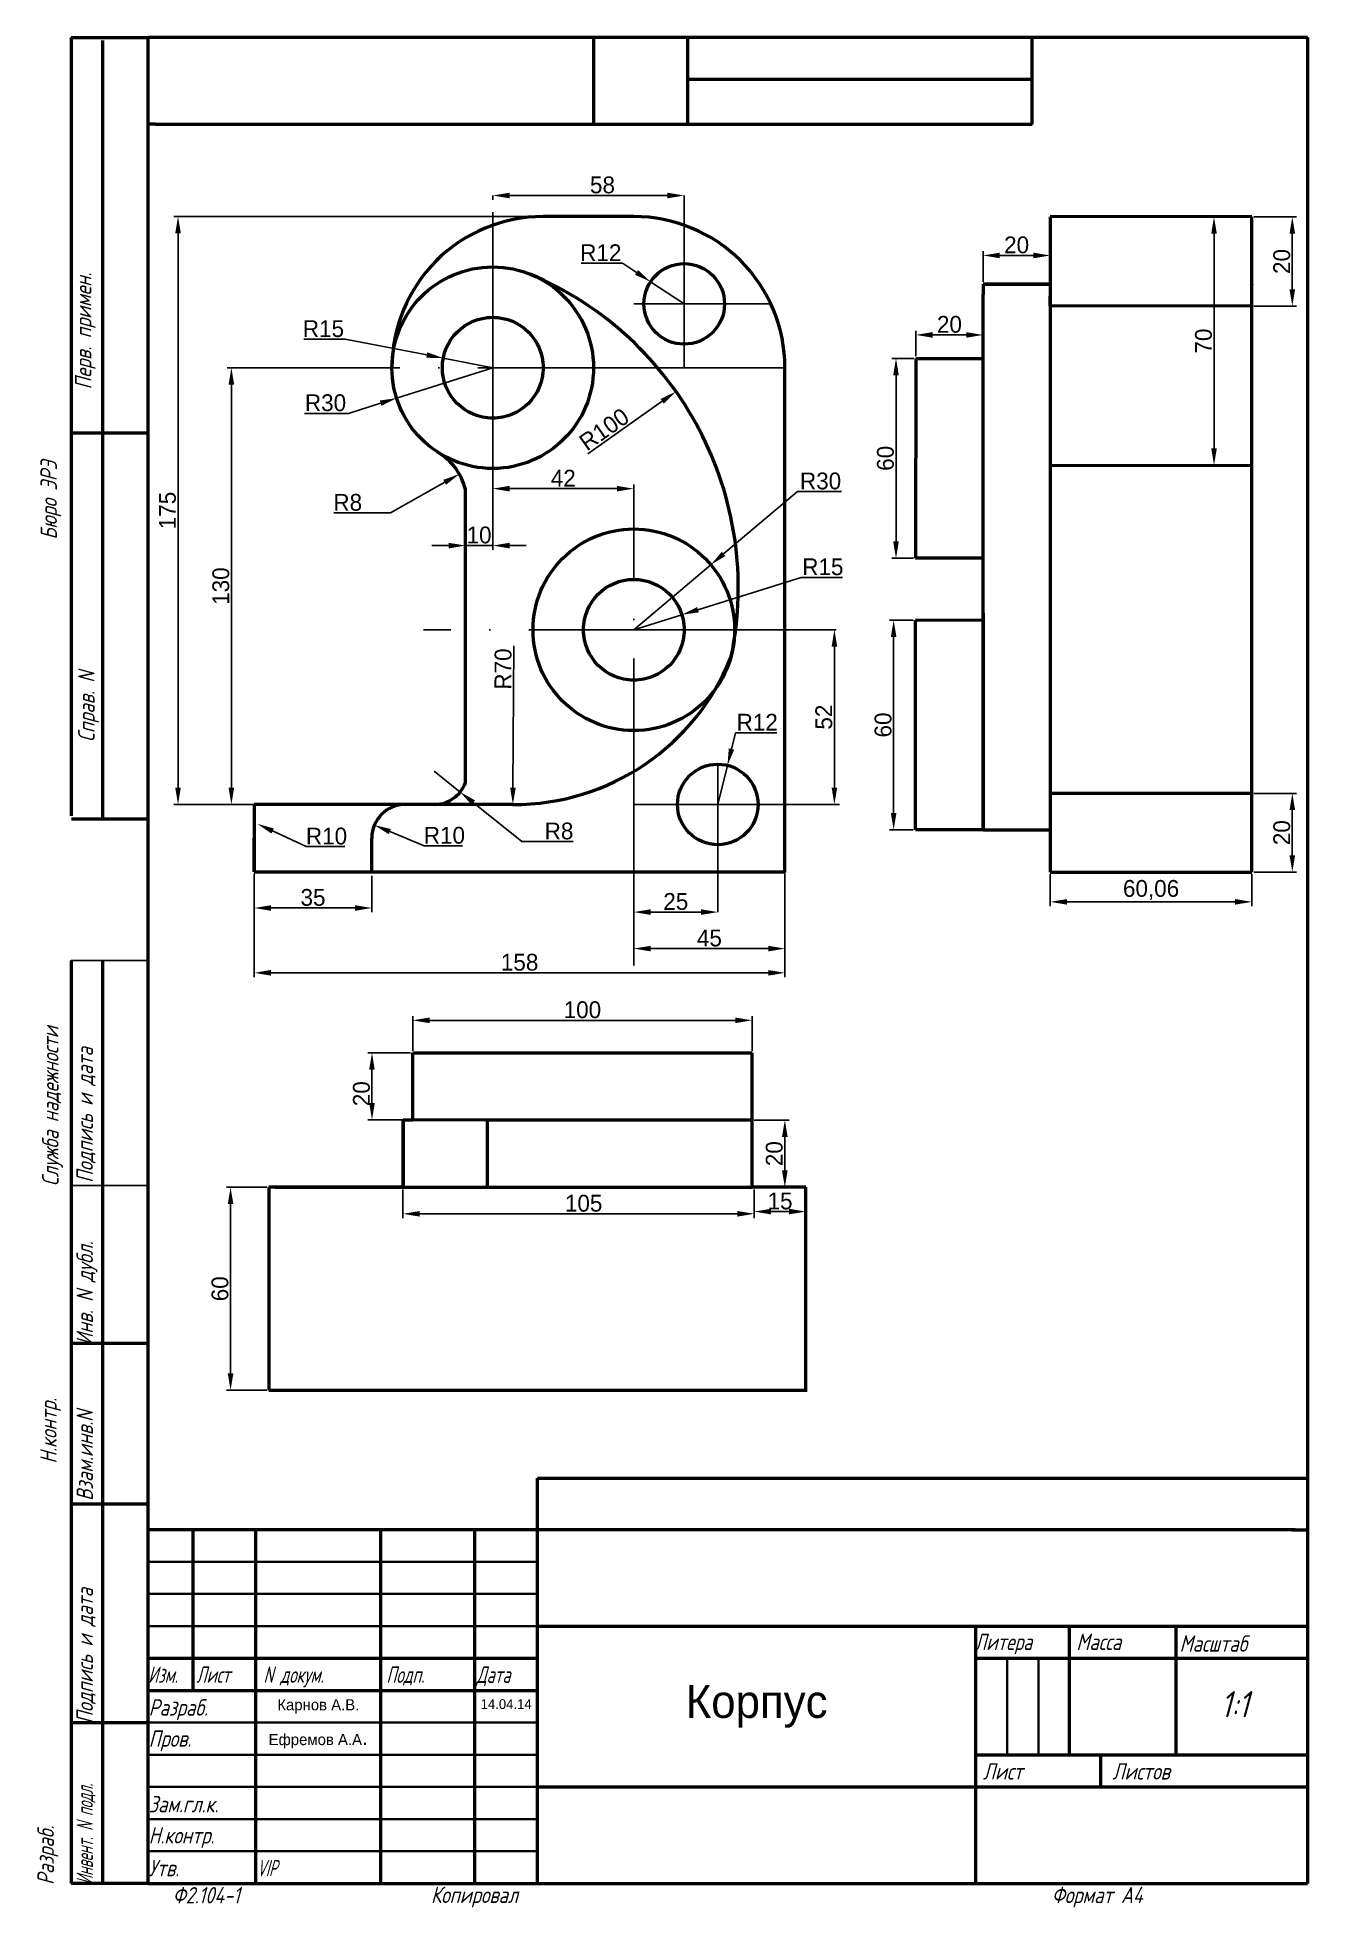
# Paper-space layout 'GOST-A4-(portrate)-new' of a CAD drawing. Header units: millimetres. Extents: x 2 to 196, y 1 to 286.
# The model-space entities are those that its viewports show. They can reach past a viewport. Long polylines and large blocks are cut down to what shows.
import ezdxf
from ezdxf.enums import TextEntityAlignment as Align

# ---------------------------------------------------------------- set-up
doc = ezdxf.new("R2010")
doc.units = ezdxf.units.MM
doc.linetypes.add('ACAD_ISO04W100', pattern=[30, 24, -3, 0, -3])
for name, color, linetype, lineweight in [('Основная сплошная', 7, 'Continuous', 50), ('Размерные линии', 3, 'Continuous', 25), ('Штрихпунктирная линия', 6, 'ACAD_ISO04W100', 25)]:
    doc.layers.add(name, color=color, linetype=linetype, lineweight=lineweight)
doc.styles.add('Dm', font='', dxfattribs={"oblique": 15})
doc.styles.get('Dm').set_extended_font_data('GOST type A')
doc.dimstyles.new('Copy of ISO-25', dxfattribs={"dimtxt": 5, "dimasz": 5, "dimexe": 1.25, "dimexo": 0.625, "dimtad": 1, "dimtoh": 1, "dimtxsty": 'Standard', "dimcen": 2.5, "dimadec": 0, "dimazin": 0, "dimtfac": 1, "dimtmove": 0, "dimatfit": 3, "dimfxl": 1, "dimarcsym": 0})

psp = doc.layouts.new('GOST-A4-(portrate)-new')

# ---------------------------------------------------------------- texts
at = {"layer": 'Основная сплошная', "attachment_point": 5}
for s, width, insert, char_height in [('Корпус', 66.85, (111.73, 31.9), 5), ('Карнов А.В.', 19.1, (44.88, 31.9), 1.7), ('\\P14.04.14', 9.55, (73.53, 33.5), 1.5), ('{\\H0.68x;Ефремов А.А}.', 19.1, (44.88, 27), 2.5)]:
    psp.add_mtext_dynamic_manual_height_columns(s, width=width, gutter_width=12.5, heights=[0], dxfattribs=dict(at, insert=insert, char_height=char_height))

msp = doc.modelspace()

# ---------------------------------------------------------------- blocks, each defined once
blk = doc.blocks.new('Stamp Legend')
at = {"lineweight": 50}
for p, q in [((7.16, 286.45), (7.16, 167.75)), ((7.16, 286.45), (18.91, 286.45)), ((11.99, 167.26), (11.99, 285.96)), ((195.77, 286.45), (18.91, 286.45)), ((18.91, 4.91), (18.91, 286.45)), ((86.91, 273.21), (86.91, 286.45)), ((101.23, 273.21), (101.23, 286.45)), ((101.23, 280.08), (101.23, 286.45)), ((153.76, 273.21), (153.76, 286.45)), ((195.77, 286.45), (195.77, 6.87)), ((101.23, 280.08), (153.76, 280.08)), ((20.06, 273.21), (18.91, 273.21)), ((20.06, 273.21), (153.76, 273.21)), ((7.22, 226.12), (18.68, 226.12)), ((7.22, 167.26), (18.68, 167.26)), ((7.22, 4.91), (7.22, 145.68)), ((11.99, 4.91), (11.99, 145.68)), ((7.22, 87.31), (18.68, 87.31)), ((78.31, 58.88), (78.31, 66.73)), ((78.31, 66.71), (195.77, 66.71)), ((7.22, 62.78), (18.68, 62.78)), ((18.91, 58.88), (193.86, 58.88)), ((25.78, 34.35), (25.78, 58.88)), ((35.33, 4.92), (35.33, 58.88)), ((54.43, 4.92), (54.43, 58.88)), ((68.76, 4.92), (68.76, 58.88)), ((78.31, 4.92), (78.31, 58.88)), ((193.39, 58.86), (195.77, 58.86)), ((78.25, 44.16), (195.77, 44.16)), ((145.16, 4.92), (145.16, 44.16)), ((159.48, 24.54), (159.48, 44.16)), ((175.72, 24.54), (175.72, 44.16)), ((18.91, 39.26), (78.31, 39.26)), ((145.16, 39.24), (195.77, 39.24)), ((18.91, 34.35), (78.31, 34.35)), ((7.22, 29.43), (18.68, 29.43)), ((145.16, 24.54), (195.77, 24.54)), ((164.26, 19.64), (164.26, 24.54)), ((78.5, 19.64), (193.86, 19.64)), ((193.39, 19.62), (195.77, 19.62)), ((195.77, 6.87), (195.77, 4.91)), ((19.1, 4.91), (7.16, 4.91)), ((18.91, 4.91), (195.77, 4.91))]:
    blk.add_line(p, q, dxfattribs=at)
for p, q in [((20.06, 273.21), (20.06, 273.21)), ((20.06, 273.21), (20.06, 273.21)), ((7.16, 145.68), (19.1, 145.68)), ((7.16, 111.34), (19.1, 111.34))]:
    blk.add_line(p, q)
at = {"lineweight": 35}
for p, q in [((18.91, 53.97), (78.31, 53.97)), ((18.91, 49.07), (78.31, 49.07)), ((18.91, 44.16), (79.26, 44.16)), ((149.93, 24.54), (149.93, 39.24)), ((154.71, 24.54), (154.71, 39.24)), ((18.91, 29.45), (78.31, 29.45)), ((18.91, 24.54), (78.31, 24.54)), ((18.91, 19.64), (79.26, 19.64)), ((18.91, 14.73), (78.31, 14.73)), ((18.91, 9.83), (78.31, 9.83))]:
    blk.add_line(p, q, dxfattribs=at)
at = {"style": 'Dm', "oblique": 15}
for s, p in [('Перв. примен.', (10.26, 232.76)), ('Бюро ЭРЭ', (5, 209.87)), ('Справ. N', (10.75, 179)), ('Служба надежности', (5.25, 111.25)), ('Подпись и дата', (10.5, 111.75)), ('Инв. N дубл.', (10.5, 87)), ('Н.контр.', (4.96, 68.93)), ('Взам.инв.N', (10.5, 63.25)), ('Подпись и дата', (10.5, 29.27)), ('Разраб.', (4.54, 4.68))]:
    blk.add_text(s, height=2.5, rotation=90, dxfattribs=at).set_placement(p)
for s, width, p in [('Литера', 0.95, (145, 40.5)), ('Изм.', 0.85, (18.91, 35.5)), ('Лист', 0.85, (26.25, 35.5)), ('N докум.', 0.85, (36.5, 35.5)), ('Подп.', 0.85, (55.25, 35.5)), ('Дата', 0.85, (69, 35.5))]:
    blk.add_text(s, height=2.5, dxfattribs=dict(at, width=width)).set_placement(p)
for s, p in [('Масса', (160.5, 40.5)), ('Масштаб', (176.25, 40.25)), ('Разраб.', (19, 30.5)), ('Пров.', (19, 25.75)), ('Лист', (146.25, 20.75)), ('Листов', (166, 20.75)), ('Зам.гл.к.', (19, 15.75)), ('Н.контр.', (19, 11)), ('Утв.', (19, 6)), ('Ф2.104-1', (22.65, 1.86)), ('Копировал', (62.06, 1.92)), ('Формат А4', (156.74, 1.9))]:
    blk.add_text(s, height=2.5, dxfattribs=at).set_placement(p)
at = {"style": 'Dm', "oblique": 15, "width": 0.75}
blk.add_text('Инвент. N подл.', height=2.5, rotation=90, dxfattribs=at).set_placement((10.5, 4.75))
at = {"lineweight": 40, "style": 'Dm', "oblique": 15}
blk.add_attdef('А13', text='', height=5, rotation=180, dxfattribs=at).set_placement((56.92, 283), align=Align.CENTER)
at = {"style": 'Dm', "oblique": 15}
for tag, p in [('А15', (135.92, 61)), ('А16', (166.57, 29.75))]:
    blk.add_attdef(tag, text='', height=4, dxfattribs=at).set_placement(p, align=Align.CENTER)
at = {"lineweight": 40, "style": 'Dm', "oblique": 15}
for tag, height, p in [('А12', 5, (136.58, 49)), ('А8', 5, (111.68, 36.75)), ('А9', 5, (111.31, 29.75)), ('А7', 4, (184.64, 30.25)), ('А10', 5, (112.83, 22.25)), ('А14', 7, (169.08, 8.5)), ('А11', 5, (110.51, 9))]:
    blk.add_attdef(tag, text='', height=height, dxfattribs=at).set_placement(p, align=Align.CENTER)
at = {"style": 'Dm', "oblique": 15}
for tag, width, p, p2 in [('А1', 0.114428, (35.5, 30.5), (38.24, 30.5)), ('А3', 0.238806, (68.75, 30.5), (72.56, 30.5)), ('А2', 0.147465, (35.5, 25.75), (39.31, 25.75)), ('А4', 0.253846, (68.75, 25.75), (72.68, 25.75)), ('А17', 1.142857, (35.5, 6), (41.21, 6)), ('А18', 0.358209, (69, 6), (74.71, 6))]:
    blk.add_attdef(tag, text='', height=2.5, dxfattribs=dict(at, width=width)).set_placement(p, p2, align=Align.FIT)
for tag, p in [('А5', (157.5, 20.75)), ('А6', (182.5, 21))]:
    blk.add_attdef(tag, p, '', height=2.5, dxfattribs=at)
blk = doc.blocks.new('*D1')
at = {"layer": 'Defpoints', "color": 0, "transparency": 16777216}
for p in [(0, 0), (158, 0), (158, -30.11)]:
    blk.add_point(p, dxfattribs=at)
at = {"layer": 'Размерные линии', "color": 0, "lineweight": -2, "transparency": 16777216}
for p, q in [((0, -0.62), (0, -31.36)), ((158, -0.62), (158, -31.36)), ((5, -30.11), (153, -30.11))]:
    blk.add_line(p, q, dxfattribs=at)
at = {"layer": 'Размерные линии', "color": 0, "transparency": 16777216}
for points in [[(5, -29.27), (5, -30.94), (0, -30.11)], [(153, -29.27), (153, -30.94), (158, -30.11)]]:
    blk.add_solid(points, dxfattribs=at)
at = {"layer": 'Размерные линии', "color": 0, "transparency": 16777216, "insert": (79, -26.98), "char_height": 5, "attachment_point": 5}
blk.add_mtext('158', dxfattribs=at)
blk = doc.blocks.new('*D2')
at = {"layer": 'Defpoints', "color": 0, "transparency": 16777216}
for p in [(0, -0.62), (35, -0.62), (35, -10.81)]:
    blk.add_point(p, dxfattribs=at)
at = {"layer": 'Размерные линии', "color": 0, "lineweight": -2, "transparency": 16777216}
for p, q in [((0, -1.25), (0, -12.06)), ((35, -1.25), (35, -12.06)), ((5, -10.81), (30, -10.81))]:
    blk.add_line(p, q, dxfattribs=at)
at = {"layer": 'Размерные линии', "color": 0, "transparency": 16777216}
for points in [[(5, -9.98), (5, -11.65), (0, -10.81)], [(30, -9.98), (30, -11.65), (35, -10.81)]]:
    blk.add_solid(points, dxfattribs=at)
at = {"layer": 'Размерные линии', "color": 0, "transparency": 16777216, "insert": (17.5, -7.69), "char_height": 5, "attachment_point": 5}
blk.add_mtext('35', dxfattribs=at)
blk = doc.blocks.new('*D3')
at = {"layer": 'Defpoints', "color": 0, "transparency": 16777216}
for p in [(138, -12.03), (138, -12.03), (113, -27.97)]:
    blk.add_point(p, dxfattribs=at)
at = {"layer": 'Размерные линии', "color": 0, "lineweight": -2, "transparency": 16777216}
for p, q in [((113, -27.34), (113, -10.78)), ((138, -11.4), (138, -10.78)), ((118, -12.03), (133, -12.03))]:
    blk.add_line(p, q, dxfattribs=at)
at = {"layer": 'Размерные линии', "color": 0, "transparency": 16777216}
for points in [[(118, -11.19), (118, -12.86), (113, -12.03)], [(133, -11.19), (133, -12.86), (138, -12.03)]]:
    blk.add_solid(points, dxfattribs=at)
at = {"layer": 'Размерные линии', "color": 0, "transparency": 16777216, "insert": (125.5, -8.9), "char_height": 5, "attachment_point": 5}
blk.add_mtext('25', dxfattribs=at)
blk = doc.blocks.new('*D4')
at = {"layer": 'Defpoints', "color": 0, "transparency": 16777216}
for p in [(113, -22.9), (158, -22.9), (158, -27.97)]:
    blk.add_point(p, dxfattribs=at)
at = {"layer": 'Размерные линии', "color": 0, "lineweight": -2, "transparency": 16777216}
for p, q in [((113, -22.27), (113, -21.65)), ((158, -27.34), (158, -21.65)), ((118, -22.9), (153, -22.9))]:
    blk.add_line(p, q, dxfattribs=at)
at = {"layer": 'Размерные линии', "color": 0, "transparency": 16777216}
for points in [[(118, -22.07), (118, -23.73), (113, -22.9)], [(153, -22.07), (153, -23.73), (158, -22.9)]]:
    blk.add_solid(points, dxfattribs=at)
at = {"layer": 'Размерные линии', "color": 0, "transparency": 16777216, "insert": (135.5, -19.77), "char_height": 5, "attachment_point": 5}
blk.add_mtext('45', dxfattribs=at)
blk = doc.blocks.new('*D5')
at = {"layer": 'Defpoints', "color": 0, "transparency": 16777216}
for p in [(173.2, 72), (172.71, 20), (174.18, 20)]:
    blk.add_point(p, dxfattribs=at)
at = {"layer": 'Размерные линии', "color": 0, "lineweight": -2, "transparency": 16777216}
for p, q in [((172.58, 72), (171.46, 72)), ((172.71, 67), (172.71, 25)), ((173.56, 20), (171.46, 20))]:
    blk.add_line(p, q, dxfattribs=at)
at = {"layer": 'Размерные линии', "color": 0, "transparency": 16777216}
for points in [[(171.88, 67), (173.54, 67), (172.71, 72)], [(171.88, 25), (173.54, 25), (172.71, 20)]]:
    blk.add_solid(points, dxfattribs=at)
at = {"layer": 'Размерные линии', "color": 0, "transparency": 16777216, "insert": (169.58, 46), "char_height": 5, "attachment_point": 5, "rotation": 90}
blk.add_mtext('52', dxfattribs=at)
blk = doc.blocks.new('*D6')
at = {"layer": 'Defpoints', "color": 0, "transparency": 16777216}
for p in [(61.05, 118.35), (45.78, 109.73)]:
    blk.add_point(p, dxfattribs=at)
at = {"layer": 'Размерные линии', "color": 0, "lineweight": -2, "transparency": 16777216}
for p, q in [((40.55, 106.77), (56.7, 115.89)), ((23.67, 106.77), (40.55, 106.77))]:
    blk.add_line(p, q, dxfattribs=at)
at = {"layer": 'Размерные линии', "color": 0, "transparency": 16777216}
blk.add_solid([(56.29, 116.61), (57.11, 115.16), (61.05, 118.35)], dxfattribs=at)
at = {"layer": 'Размерные линии', "color": 0, "transparency": 16777216, "insert": (27.84, 109.9), "char_height": 5, "attachment_point": 5}
blk.add_mtext('R8', dxfattribs=at)
blk = doc.blocks.new('*D7')
at = {"layer": 'Defpoints', "color": 0, "transparency": 16777216}
for p in [(0.94, 14.23), (10, 10)]:
    blk.add_point(p, dxfattribs=at)
at = {"layer": 'Размерные линии', "color": 0, "lineweight": -2, "transparency": 16777216}
for p, q in [((15.48, 7.45), (5.47, 12.11)), ((26.93, 7.45), (15.48, 7.45))]:
    blk.add_line(p, q, dxfattribs=at)
at = {"layer": 'Размерные линии', "color": 0, "transparency": 16777216}
blk.add_solid([(5.82, 12.87), (5.12, 11.36), (0.94, 14.23)], dxfattribs=at)
at = {"layer": 'Размерные линии', "color": 0, "transparency": 16777216, "insert": (21.52, 10.57), "char_height": 5, "attachment_point": 5}
blk.add_mtext('R10', dxfattribs=at)
blk = doc.blocks.new('*D8')
at = {"layer": 'Defpoints', "color": 0, "transparency": 16777216}
for p in [(35.77, 13.84), (45, 10)]:
    blk.add_point(p, dxfattribs=at)
at = {"layer": 'Размерные линии', "color": 0, "lineweight": -2, "transparency": 16777216}
for p, q in [((50.58, 7.68), (40.38, 11.92)), ((62.04, 7.68), (50.58, 7.68))]:
    blk.add_line(p, q, dxfattribs=at)
at = {"layer": 'Размерные линии', "color": 0, "transparency": 16777216}
blk.add_solid([(40.7, 12.69), (40.06, 11.15), (35.77, 13.84)], dxfattribs=at)
at = {"layer": 'Размерные линии', "color": 0, "transparency": 16777216, "insert": (56.62, 10.8), "char_height": 5, "attachment_point": 5}
blk.add_mtext('R10', dxfattribs=at)
blk = doc.blocks.new('*D9')
at = {"layer": 'Defpoints', "color": 0, "transparency": 16777216}
for p in [(53.56, 29.92), (61.3, 23.71)]:
    blk.add_point(p, dxfattribs=at)
at = {"layer": 'Размерные линии', "color": 0, "lineweight": -2, "transparency": 16777216}
for p, q in [((53.56, 29.92), (61.3, 23.71)), ((79.69, 8.96), (65.2, 20.58)), ((94.9, 8.96), (79.69, 8.96))]:
    blk.add_line(p, q, dxfattribs=at)
at = {"layer": 'Размерные линии', "color": 0, "transparency": 16777216}
blk.add_solid([(65.72, 21.23), (64.68, 19.93), (61.3, 23.71)], dxfattribs=at)
at = {"layer": 'Размерные линии', "color": 0, "transparency": 16777216, "insert": (90.73, 12.09), "char_height": 5, "attachment_point": 5}
blk.add_mtext('R8', dxfattribs=at)
blk = doc.blocks.new('*D10')
at = {"layer": 'Defpoints', "color": 0, "transparency": 16777216}
for p in [(140.88, 31.65), (138, 20)]:
    blk.add_point(p, dxfattribs=at)
at = {"layer": 'Размерные линии', "color": 0, "lineweight": -2, "transparency": 16777216}
for p, q in [((143.28, 41.36), (142.08, 36.5)), ((155.57, 41.36), (143.28, 41.36)), ((138, 20), (140.88, 31.65))]:
    blk.add_line(p, q, dxfattribs=at)
at = {"layer": 'Размерные линии', "color": 0, "transparency": 16777216}
blk.add_solid([(141.27, 36.7), (142.89, 36.3), (140.88, 31.65)], dxfattribs=at)
at = {"layer": 'Размерные линии', "color": 0, "transparency": 16777216, "insert": (149.74, 44.48), "char_height": 5, "attachment_point": 5}
blk.add_mtext('R12', dxfattribs=at)
blk = doc.blocks.new('*D11')
at = {"layer": 'Defpoints', "color": 0, "transparency": 16777216}
for p in [(117.98, 175.6), (128, 169)]:
    blk.add_point(p, dxfattribs=at)
at = {"layer": 'Размерные линии', "color": 0, "lineweight": -2, "transparency": 16777216}
for p, q in [((97.34, 181.1), (109.63, 181.1)), ((109.63, 181.1), (113.8, 178.35)), ((128, 169), (117.98, 175.6))]:
    blk.add_line(p, q, dxfattribs=at)
at = {"layer": 'Размерные линии', "color": 0, "transparency": 16777216}
blk.add_solid([(114.26, 179.05), (113.35, 177.66), (117.98, 175.6)], dxfattribs=at)
at = {"layer": 'Размерные линии', "color": 0, "transparency": 16777216, "insert": (103.17, 184.23), "char_height": 5, "attachment_point": 5}
blk.add_mtext('R12', dxfattribs=at)
blk = doc.blocks.new('*D12')
at = {"layer": 'Defpoints', "color": 0, "transparency": 16777216}
for p in [(-6.8, 150), (-23.93, 20), (-6.8, 20)]:
    blk.add_point(p, dxfattribs=at)
at = {"layer": 'Размерные линии', "color": 0, "lineweight": -2, "transparency": 16777216}
for p, q in [((-7.42, 150), (-8.05, 150)), ((-6.8, 145), (-6.8, 25)), ((-23.3, 20), (-5.55, 20))]:
    blk.add_line(p, q, dxfattribs=at)
at = {"layer": 'Размерные линии', "color": 0, "transparency": 16777216}
for points in [[(-7.63, 145), (-5.97, 145), (-6.8, 150)], [(-7.63, 25), (-5.97, 25), (-6.8, 20)]]:
    blk.add_solid(points, dxfattribs=at)
at = {"layer": 'Размерные линии', "color": 0, "transparency": 16777216, "insert": (-9.92, 85), "char_height": 5, "attachment_point": 5, "rotation": 90}
blk.add_mtext('130', dxfattribs=at)
blk = doc.blocks.new('*D13')
at = {"layer": 'Defpoints', "color": 0, "transparency": 16777216}
for p in [(-22.68, 195), (86, 195), (-22.68, 20)]:
    blk.add_point(p, dxfattribs=at)
at = {"layer": 'Размерные линии', "color": 0, "lineweight": -2, "transparency": 16777216}
for p, q in [((85.38, 195), (-23.93, 195)), ((-22.68, 25), (-22.68, 190)), ((-23.3, 20), (-23.93, 20))]:
    blk.add_line(p, q, dxfattribs=at)
at = {"layer": 'Размерные линии', "color": 0, "transparency": 16777216}
for points in [[(-23.51, 190), (-21.84, 190), (-22.68, 195)], [(-23.51, 25), (-21.84, 25), (-22.68, 20)]]:
    blk.add_solid(points, dxfattribs=at)
at = {"layer": 'Размерные линии', "color": 0, "transparency": 16777216, "insert": (-25.8, 107.5), "char_height": 5, "attachment_point": 5, "rotation": 90}
blk.add_mtext('175', dxfattribs=at)
blk = doc.blocks.new('*D14')
at = {"layer": 'Defpoints', "color": 0, "transparency": 16777216}
for p in [(127.31, 76.48), (113, 72)]:
    blk.add_point(p, dxfattribs=at)
at = {"layer": 'Размерные линии', "color": 0, "lineweight": -2, "transparency": 16777216}
for p, q in [((162.81, 87.59), (132.09, 77.98)), ((175.1, 87.59), (162.81, 87.59)), ((113, 72), (127.31, 76.48))]:
    blk.add_line(p, q, dxfattribs=at)
at = {"layer": 'Размерные линии', "color": 0, "transparency": 16777216}
blk.add_solid([(131.84, 78.77), (132.34, 77.18), (127.31, 76.48)], dxfattribs=at)
at = {"layer": 'Размерные линии', "color": 0, "transparency": 16777216, "insert": (169.27, 90.72), "char_height": 5, "attachment_point": 5}
blk.add_mtext('R15', dxfattribs=at)
blk = doc.blocks.new('*D15')
at = {"layer": 'Defpoints', "color": 0, "transparency": 16777216}
for p in [(125.55, 142.91), (42.72, 84.47)]:
    blk.add_point(p, dxfattribs=at)
at = {"layer": 'Размерные линии', "color": 0, "lineweight": -2, "transparency": 16777216}
blk.add_line((99.33, 124.41), (121.46, 140.03), dxfattribs=at)
at = {"layer": 'Размерные линии', "color": 0, "transparency": 16777216}
blk.add_solid([(120.98, 140.71), (121.94, 139.34), (125.55, 142.91)], dxfattribs=at)
at = {"layer": 'Размерные линии', "color": 0, "transparency": 16777216, "insert": (104.17, 131.65), "char_height": 5, "attachment_point": 5, "rotation": 35.2066}
blk.add_mtext('R100', dxfattribs=at)
blk = doc.blocks.new('*D16')
at = {"layer": 'Defpoints', "color": 0, "transparency": 16777216}
for p in [(71, 150), (42.4, 140.95)]:
    blk.add_point(p, dxfattribs=at)
at = {"layer": 'Размерные линии', "color": 0, "lineweight": -2, "transparency": 16777216}
for p, q in [((71, 150), (42.4, 140.95)), ((28.1, 136.42), (37.63, 139.44)), ((14.97, 136.42), (28.1, 136.42))]:
    blk.add_line(p, q, dxfattribs=at)
at = {"layer": 'Размерные линии', "color": 0, "transparency": 16777216}
blk.add_solid([(37.38, 140.23), (37.88, 138.65), (42.4, 140.95)], dxfattribs=at)
at = {"layer": 'Размерные линии', "color": 0, "transparency": 16777216, "insert": (21.22, 139.55), "char_height": 5, "attachment_point": 5}
blk.add_mtext('R30', dxfattribs=at)
blk = doc.blocks.new('*D17')
at = {"layer": 'Defpoints', "color": 0, "transparency": 16777216}
for p in [(71, 201.85), (128, 201.85), (128, 201.25)]:
    blk.add_point(p, dxfattribs=at)
at = {"layer": 'Размерные линии', "color": 0, "lineweight": -2, "transparency": 16777216}
for p, q in [((71, 201.23), (71, 200)), ((76, 201.25), (123, 201.25)), ((128, 201.23), (128, 200))]:
    blk.add_line(p, q, dxfattribs=at)
at = {"layer": 'Размерные линии', "color": 0, "transparency": 16777216}
for points in [[(76, 202.08), (76, 200.42), (71, 201.25)], [(123, 202.08), (123, 200.42), (128, 201.25)]]:
    blk.add_solid(points, dxfattribs=at)
at = {"layer": 'Размерные линии', "color": 0, "transparency": 16777216, "insert": (103.67, 204.38), "char_height": 5, "attachment_point": 5}
blk.add_mtext('58', dxfattribs=at)
blk = doc.blocks.new('*D18')
at = {"layer": 'Defpoints', "color": 0, "transparency": 16777216}
for p in [(113, 114), (113, 107.57), (71, 104.87)]:
    blk.add_point(p, dxfattribs=at)
at = {"layer": 'Размерные линии', "color": 0, "lineweight": -2, "transparency": 16777216}
for p, q in [((71, 105.49), (71, 115.25)), ((76, 114), (108, 114)), ((113, 108.2), (113, 115.25))]:
    blk.add_line(p, q, dxfattribs=at)
at = {"layer": 'Размерные линии', "color": 0, "transparency": 16777216}
for points in [[(76, 114.83), (76, 113.17), (71, 114)], [(108, 114.83), (108, 113.17), (113, 114)]]:
    blk.add_solid(points, dxfattribs=at)
at = {"layer": 'Размерные линии', "color": 0, "transparency": 16777216, "insert": (92, 117.12), "char_height": 5, "attachment_point": 5}
blk.add_mtext('42', dxfattribs=at)
blk = doc.blocks.new('*D19')
at = {"layer": 'Defpoints', "color": 0, "transparency": 16777216}
for p in [(62.85, 105.49), (71, 105.49), (62.85, 97.06)]:
    blk.add_point(p, dxfattribs=at)
at = {"layer": 'Размерные линии', "color": 0, "lineweight": -2, "transparency": 16777216}
for p, q in [((62.85, 104.87), (62.85, 95.81)), ((71, 104.87), (71, 95.81)), ((57.85, 97.06), (52.85, 97.06)), ((71, 97.06), (62.85, 97.06)), ((76, 97.06), (81, 97.06))]:
    blk.add_line(p, q, dxfattribs=at)
at = {"layer": 'Размерные линии', "color": 0, "transparency": 16777216}
for points in [[(57.85, 97.89), (57.85, 96.22), (62.85, 97.06)], [(76, 97.89), (76, 96.22), (71, 97.06)]]:
    blk.add_solid(points, dxfattribs=at)
at = {"layer": 'Размерные линии', "color": 0, "transparency": 16777216, "insert": (66.93, 100.18), "char_height": 5, "attachment_point": 5}
blk.add_mtext('10', dxfattribs=at)
blk = doc.blocks.new('*D20')
at = {"layer": 'Defpoints', "color": 0, "transparency": 16777216}
for p in [(135.92, 91.36), (113, 72)]:
    blk.add_point(p, dxfattribs=at)
at = {"layer": 'Размерные линии', "color": 0, "lineweight": -2, "transparency": 16777216}
for p, q in [((161.71, 113.14), (139.74, 94.58)), ((174.84, 113.14), (161.71, 113.14)), ((113, 72), (135.92, 91.36))]:
    blk.add_line(p, q, dxfattribs=at)
at = {"layer": 'Размерные линии', "color": 0, "transparency": 16777216}
blk.add_solid([(139.2, 95.22), (140.28, 93.95), (135.92, 91.36)], dxfattribs=at)
at = {"layer": 'Размерные линии', "color": 0, "transparency": 16777216, "insert": (168.59, 116.26), "char_height": 5, "attachment_point": 5}
blk.add_mtext('R30', dxfattribs=at)
blk = doc.blocks.new('*D21')
at = {"layer": 'Defpoints', "color": 0, "transparency": 16777216}
for p in [(77.35, 89.49), (77, 20)]:
    blk.add_point(p, dxfattribs=at)
at = {"layer": 'Размерные линии', "color": 0, "lineweight": -2, "transparency": 16777216}
blk.add_line((77.24, 67.17), (77.03, 25), dxfattribs=at)
at = {"layer": 'Размерные линии', "color": 0, "transparency": 16777216}
blk.add_solid([(76.19, 25), (77.86, 25), (77, 20)], dxfattribs=at)
at = {"layer": 'Размерные линии', "color": 0, "transparency": 16777216, "insert": (74.08, 60.31), "char_height": 5, "attachment_point": 5, "rotation": 89.7092}
blk.add_mtext('R70', dxfattribs=at)
blk = doc.blocks.new('*D22')
at = {"layer": 'Defpoints', "color": 0, "transparency": 16777216}
for p in [(56.27, 152.84), (71, 150)]:
    blk.add_point(p, dxfattribs=at)
at = {"layer": 'Размерные линии', "color": 0, "lineweight": -2, "transparency": 16777216}
for p, q in [((14.77, 158.48), (27.06, 158.48)), ((27.06, 158.48), (51.36, 153.79)), ((71, 150), (56.27, 152.84))]:
    blk.add_line(p, q, dxfattribs=at)
at = {"layer": 'Размерные линии', "color": 0, "transparency": 16777216}
blk.add_solid([(51.52, 154.61), (51.2, 152.97), (56.27, 152.84)], dxfattribs=at)
at = {"layer": 'Размерные линии', "color": 0, "transparency": 16777216, "insert": (20.61, 161.6), "char_height": 5, "attachment_point": 5}
blk.add_mtext('R15', dxfattribs=at)
blk = doc.blocks.new('*D77')
at = {"layer": 'Defpoints', "color": 0, "transparency": 16777216}
for p in [(148.22, -44.25), (47.19, -53.94), (148.22, -53.94)]:
    blk.add_point(p, dxfattribs=at)
at = {"layer": 'Размерные линии', "color": 0, "lineweight": -2, "transparency": 16777216}
for p, q in [((47.19, -53.32), (47.19, -43)), ((52.19, -44.25), (143.22, -44.25)), ((148.22, -53.32), (148.22, -43))]:
    blk.add_line(p, q, dxfattribs=at)
at = {"layer": 'Размерные линии', "color": 0, "transparency": 16777216}
for points in [[(52.19, -43.41), (52.19, -45.08), (47.19, -44.25)], [(143.22, -43.41), (143.22, -45.08), (148.22, -44.25)]]:
    blk.add_solid(points, dxfattribs=at)
at = {"layer": 'Размерные линии', "color": 0, "transparency": 16777216, "insert": (97.7, -41.12), "char_height": 5, "attachment_point": 5}
blk.add_mtext('100', dxfattribs=at)
blk = doc.blocks.new('*D78')
at = {"layer": 'Defpoints', "color": 0, "transparency": 16777216}
for p in [(47.19, -53.94), (35.05, -73.86), (47.19, -73.86)]:
    blk.add_point(p, dxfattribs=at)
at = {"layer": 'Размерные линии', "color": 0, "lineweight": -2, "transparency": 16777216}
for p, q in [((46.57, -53.94), (33.8, -53.94)), ((35.05, -58.94), (35.05, -68.86)), ((46.57, -73.86), (33.8, -73.86))]:
    blk.add_line(p, q, dxfattribs=at)
at = {"layer": 'Размерные линии', "color": 0, "transparency": 16777216}
for points in [[(34.22, -58.94), (35.88, -58.94), (35.05, -53.94)], [(34.22, -68.86), (35.88, -68.86), (35.05, -73.86)]]:
    blk.add_solid(points, dxfattribs=at)
at = {"layer": 'Размерные линии', "color": 0, "transparency": 16777216, "insert": (31.93, -66.09), "char_height": 5, "attachment_point": 5, "rotation": 90}
blk.add_mtext('20', dxfattribs=at)
blk = doc.blocks.new('*D79')
at = {"layer": 'Defpoints', "color": 0, "transparency": 16777216}
for p in [(148.22, -73.94, -60.87), (148.22, -93.94, -60.87), (157.96, -93.94)]:
    blk.add_point(p, dxfattribs=at)
at = {"layer": 'Размерные линии', "color": 0, "lineweight": -2, "transparency": 16777216}
for p, q in [((148.84, -73.94), (159.21, -73.94)), ((157.96, -78.94), (157.96, -88.94)), ((148.84, -93.94), (159.21, -93.94))]:
    blk.add_line(p, q, dxfattribs=at)
at = {"layer": 'Размерные линии', "color": 0, "transparency": 16777216}
for points in [[(157.12, -78.94), (158.79, -78.94), (157.96, -73.94)], [(157.12, -88.94), (158.79, -88.94), (157.96, -93.94)]]:
    blk.add_solid(points, dxfattribs=at)
at = {"layer": 'Размерные линии', "color": 0, "transparency": 16777216, "insert": (154.83, -83.94), "char_height": 5, "attachment_point": 5, "rotation": 90}
blk.add_mtext('20', dxfattribs=at)
blk = doc.blocks.new('*D80')
at = {"layer": 'Defpoints', "color": 0, "transparency": 16777216}
for p in [(4.33, -93.94), (-7.04, -154.36), (4.33, -154.36)]:
    blk.add_point(p, dxfattribs=at)
at = {"layer": 'Размерные линии', "color": 0, "lineweight": -2, "transparency": 16777216}
for p, q in [((3.71, -93.94), (-8.29, -93.94)), ((-7.04, -98.94), (-7.04, -149.36)), ((3.71, -154.36), (-8.29, -154.36))]:
    blk.add_line(p, q, dxfattribs=at)
at = {"layer": 'Размерные линии', "color": 0, "transparency": 16777216}
for points in [[(-7.87, -98.94), (-6.21, -98.94), (-7.04, -93.94)], [(-7.87, -149.36), (-6.21, -149.36), (-7.04, -154.36)]]:
    blk.add_solid(points, dxfattribs=at)
at = {"layer": 'Размерные линии', "color": 0, "transparency": 16777216, "insert": (-10.17, -124.15), "char_height": 5, "attachment_point": 5, "rotation": 90}
blk.add_mtext('60', dxfattribs=at)
blk = doc.blocks.new('*D81')
at = {"layer": 'Defpoints', "color": 0, "transparency": 16777216}
for p in [(148.84, -93.94), (164.21, -93.94), (164.21, -101.17)]:
    blk.add_point(p, dxfattribs=at)
at = {"layer": 'Размерные линии', "color": 0, "lineweight": -2, "transparency": 16777216}
for p, q in [((148.84, -94.57), (148.84, -102.42)), ((164.21, -94.57), (164.21, -102.42)), ((153.84, -101.17), (159.21, -101.17))]:
    blk.add_line(p, q, dxfattribs=at)
at = {"layer": 'Размерные линии', "color": 0, "transparency": 16777216}
for points in [[(153.84, -100.34), (153.84, -102), (148.84, -101.17)], [(159.21, -100.34), (159.21, -102), (164.21, -101.17)]]:
    blk.add_solid(points, dxfattribs=at)
at = {"layer": 'Размерные линии', "color": 0, "transparency": 16777216, "insert": (156.53, -98.04), "char_height": 5, "attachment_point": 5}
blk.add_mtext('15', dxfattribs=at)
blk = doc.blocks.new('*D82')
at = {"layer": 'Defpoints', "color": 0, "transparency": 16777216}
for p in [(44.29, -93.94), (148.84, -93.94), (44.29, -101.84)]:
    blk.add_point(p, dxfattribs=at)
at = {"layer": 'Размерные линии', "color": 0, "lineweight": -2, "transparency": 16777216}
for p, q in [((44.29, -94.57), (44.29, -103.09)), ((148.84, -94.57), (148.84, -103.09)), ((143.84, -101.84), (49.29, -101.84))]:
    blk.add_line(p, q, dxfattribs=at)
at = {"layer": 'Размерные линии', "color": 0, "transparency": 16777216}
for points in [[(49.29, -101.01), (49.29, -102.67), (44.29, -101.84)], [(143.84, -101.01), (143.84, -102.67), (148.84, -101.84)]]:
    blk.add_solid(points, dxfattribs=at)
at = {"layer": 'Размерные линии', "color": 0, "transparency": 16777216, "insert": (98.06, -98.72), "char_height": 5, "attachment_point": 5}
blk.add_mtext('105', dxfattribs=at)
blk = doc.blocks.new('*D119')
at = {"layer": 'Defpoints', "color": 0, "transparency": 16777216}
for p in [(236.95, -0.11, -63), (297.01, -0.11, -63), (236.95, -8.99)]:
    blk.add_point(p, dxfattribs=at)
at = {"layer": 'Размерные линии', "color": 0, "lineweight": -2, "transparency": 16777216}
for p, q in [((236.95, -0.73), (236.95, -10.24)), ((297.01, -0.73), (297.01, -10.24)), ((292.01, -8.99), (241.95, -8.99))]:
    blk.add_line(p, q, dxfattribs=at)
at = {"layer": 'Размерные линии', "color": 0, "transparency": 16777216}
for points in [[(241.95, -8.16), (241.95, -9.82), (236.95, -8.99)], [(292.01, -8.16), (292.01, -9.82), (297.01, -8.99)]]:
    blk.add_solid(points, dxfattribs=at)
at = {"layer": 'Размерные линии', "color": 0, "transparency": 16777216, "insert": (266.98, -5.45), "char_height": 5, "attachment_point": 5}
blk.add_mtext('60,06', dxfattribs=at)
blk = doc.blocks.new('*D120')
at = {"layer": 'Defpoints', "color": 0, "transparency": 16777216}
for p in [(196.95, 159.76), (196.95, 152.78, -20.32), (216.95, 152.39, -20.32)]:
    blk.add_point(p, dxfattribs=at)
at = {"layer": 'Размерные линии', "color": 0, "lineweight": -2, "transparency": 16777216}
for p, q in [((196.95, 153.4), (196.95, 161.01)), ((211.95, 159.76), (201.95, 159.76)), ((216.95, 153.01), (216.95, 161.01))]:
    blk.add_line(p, q, dxfattribs=at)
at = {"layer": 'Размерные линии', "color": 0, "transparency": 16777216}
for points in [[(201.95, 160.59), (201.95, 158.92), (196.95, 159.76)], [(211.95, 160.59), (211.95, 158.92), (216.95, 159.76)]]:
    blk.add_solid(points, dxfattribs=at)
at = {"layer": 'Размерные линии', "color": 0, "transparency": 16777216, "insert": (206.95, 162.88), "char_height": 5, "attachment_point": 5}
blk.add_mtext('20', dxfattribs=at)
blk = doc.blocks.new('*D121')
at = {"layer": 'Defpoints', "color": 0, "transparency": 16777216}
for p in [(216.95, 183.41), (216.95, 174.89, -113.78), (236.95, 174.89, -113.78)]:
    blk.add_point(p, dxfattribs=at)
at = {"layer": 'Размерные линии', "color": 0, "lineweight": -2, "transparency": 16777216}
for p, q in [((216.95, 175.52), (216.95, 184.66)), ((236.95, 175.52), (236.95, 184.66)), ((231.95, 183.41), (221.95, 183.41))]:
    blk.add_line(p, q, dxfattribs=at)
at = {"layer": 'Размерные линии', "color": 0, "transparency": 16777216}
for points in [[(221.95, 184.24), (221.95, 182.58), (216.95, 183.41)], [(231.95, 184.24), (231.95, 182.58), (236.95, 183.41)]]:
    blk.add_solid(points, dxfattribs=at)
at = {"layer": 'Размерные линии', "color": 0, "transparency": 16777216, "insert": (226.95, 186.53), "char_height": 5, "attachment_point": 5}
blk.add_mtext('20', dxfattribs=at)
blk = doc.blocks.new('*D122')
at = {"layer": 'Defpoints', "color": 0, "transparency": 16777216}
for p in [(191.05, 152.78), (196.95, 152.78, -20.32), (196.84, 93.28, -53.49)]:
    blk.add_point(p, dxfattribs=at)
at = {"layer": 'Размерные линии', "color": 0, "lineweight": -2, "transparency": 16777216}
for p, q in [((196.33, 152.78), (189.8, 152.78)), ((191.05, 98.28), (191.05, 147.78)), ((196.21, 93.28), (189.8, 93.28))]:
    blk.add_line(p, q, dxfattribs=at)
at = {"layer": 'Размерные линии', "color": 0, "transparency": 16777216}
for points in [[(190.22, 147.78), (191.88, 147.78), (191.05, 152.78)], [(190.22, 98.28), (191.88, 98.28), (191.05, 93.28)]]:
    blk.add_solid(points, dxfattribs=at)
at = {"layer": 'Размерные линии', "color": 0, "transparency": 16777216, "insert": (187.92, 123.03), "char_height": 5, "attachment_point": 5, "rotation": 90}
blk.add_mtext('60', dxfattribs=at)
blk = doc.blocks.new('*D124')
at = {"layer": 'Defpoints', "color": 0, "transparency": 16777216}
for p in [(190.35, 74.85), (196.8, 74.85, -62.54), (196.8, 12.46, -62.54)]:
    blk.add_point(p, dxfattribs=at)
at = {"layer": 'Размерные линии', "color": 0, "lineweight": -2, "transparency": 16777216}
for p, q in [((196.18, 74.85), (189.1, 74.85)), ((190.35, 17.46), (190.35, 69.85)), ((196.18, 12.46), (189.1, 12.46))]:
    blk.add_line(p, q, dxfattribs=at)
at = {"layer": 'Размерные линии', "color": 0, "transparency": 16777216}
for points in [[(189.51, 69.85), (191.18, 69.85), (190.35, 74.85)], [(189.51, 17.46), (191.18, 17.46), (190.35, 12.46)]]:
    blk.add_solid(points, dxfattribs=at)
at = {"layer": 'Размерные линии', "color": 0, "transparency": 16777216, "insert": (187.22, 43.66), "char_height": 5, "attachment_point": 5, "rotation": 90}
blk.add_mtext('60', dxfattribs=at)
blk = doc.blocks.new('*D125')
at = {"layer": 'Defpoints', "color": 0, "transparency": 16777216}
for p in [(296.95, 23.31, -100.47), (309.03, 23.31), (297.01, -0.11, -63)]:
    blk.add_point(p, dxfattribs=at)
at = {"layer": 'Размерные линии', "color": 0, "lineweight": -2, "transparency": 16777216}
for p, q in [((297.58, 23.31), (310.28, 23.31)), ((309.03, 4.89), (309.03, 18.31)), ((297.64, -0.11), (310.28, -0.11))]:
    blk.add_line(p, q, dxfattribs=at)
at = {"layer": 'Размерные линии', "color": 0, "transparency": 16777216}
for points in [[(308.19, 18.31), (309.86, 18.31), (309.03, 23.31)], [(308.19, 4.89), (309.86, 4.89), (309.03, -0.11)]]:
    blk.add_solid(points, dxfattribs=at)
at = {"layer": 'Размерные линии', "color": 0, "transparency": 16777216, "insert": (305.9, 11.6), "char_height": 5, "attachment_point": 5, "rotation": 90}
blk.add_mtext('20', dxfattribs=at)
blk = doc.blocks.new('*D126')
at = {"layer": 'Defpoints', "color": 0, "transparency": 16777216}
for p in [(296.95, 194.89, 23.15), (296.95, 168.35, -113.78), (309.03, 168.35)]:
    blk.add_point(p, dxfattribs=at)
at = {"layer": 'Размерные линии', "color": 0, "lineweight": -2, "transparency": 16777216}
for p, q in [((297.58, 194.89), (310.28, 194.89)), ((309.03, 189.89), (309.03, 173.35)), ((297.58, 168.35), (310.28, 168.35))]:
    blk.add_line(p, q, dxfattribs=at)
at = {"layer": 'Размерные линии', "color": 0, "transparency": 16777216}
for points in [[(308.19, 189.89), (309.86, 189.89), (309.03, 194.89)], [(308.19, 173.35), (309.86, 173.35), (309.03, 168.35)]]:
    blk.add_solid(points, dxfattribs=at)
at = {"layer": 'Размерные линии', "color": 0, "transparency": 16777216, "insert": (305.9, 181.62), "char_height": 5, "attachment_point": 5, "rotation": 90}
blk.add_mtext('20', dxfattribs=at)
blk = doc.blocks.new('*D127')
at = {"layer": 'Defpoints', "color": 0, "transparency": 16777216}
for p in [(285.72, 194.89), (297.58, 194.89), (296.95, 120.97, -88.79)]:
    blk.add_point(p, dxfattribs=at)
at = {"layer": 'Размерные линии', "color": 0, "lineweight": -2, "transparency": 16777216}
for p, q in [((296.95, 194.89), (284.47, 194.89)), ((285.72, 125.97), (285.72, 189.89)), ((296.33, 120.97), (284.47, 120.97))]:
    blk.add_line(p, q, dxfattribs=at)
at = {"layer": 'Размерные линии', "color": 0, "transparency": 16777216}
for points in [[(284.89, 189.89), (286.55, 189.89), (285.72, 194.89)], [(284.89, 125.97), (286.55, 125.97), (285.72, 120.97)]]:
    blk.add_solid(points, dxfattribs=at)
at = {"layer": 'Размерные линии', "color": 0, "transparency": 16777216, "insert": (282.6, 157.93), "char_height": 5, "attachment_point": 5, "rotation": 90}
blk.add_mtext('70', dxfattribs=at)

# ---------------------------------------------------------------- dimensions: what is measured, and where the dimension line sits
at = {"layer": 'Размерные линии'}
for base, p1, p2, text, picture, middle in [((128, 201.25), (71, 201.851), (128, 201.851), '58', '*D17', (103.667, 201.25)), ((44.292, -101.84), (148.844, -93.942), (44.292, -93.942), '105', '*D82', (98.058, -101.84)), ((164.206, -101.169), (148.844, -93.942), (164.206, -93.942), '15', '*D81', (156.525, -101.169))]:
    dim = msp.add_linear_dim(base=base, p1=p1, p2=p2, text=text, dimstyle='Copy of ISO-25', dxfattribs=at)
    dim.commit()
    dim.dimension.update_dxf_attribs({"geometry": picture, "text_midpoint": middle, "dimtype": 160})
for base, p1, p2, picture, middle in [((-22.676, 195), (-22.676, 20), (86, 195), '*D13', (-22.676, 107.5)), ((-6.8, 20), (-6.8, 150), (-23.926, 20), '*D12', (-6.8, 85)), ((157.956, -93.942), (148.219, -73.942, -60.871), (148.219, -93.942, -60.871), '*D79', (157.956, -83.942))]:
    dim = msp.add_linear_dim(base=base, p1=p1, p2=p2, angle=90, dimstyle='Copy of ISO-25', dxfattribs=at)
    dim.commit()
    dim.dimension.update_dxf_attribs({"geometry": picture, "text_midpoint": middle, "dimtype": 160})
for base, p1, p2, text, picture, middle in [((285.72, 194.893), (296.953, 120.966, -88.795), (297.578, 194.893), '70', '*D127', (282.595, 157.929)), ((309.025, 168.345), (296.953, 194.893, 23.154), (296.953, 168.345, -113.78), '20', '*D126', (305.9, 181.619)), ((191.049, 152.776), (196.837, 93.276, -53.49), (196.953, 152.776, -20.324), '60', '*D122', (187.924, 123.026)), ((309.025, 23.311), (297.015, -0.107, -63), (296.953, 23.311, -100.475), '20', '*D125', (305.9, 11.602)), ((-7.041, -154.36), (4.331, -93.942), (4.331, -154.36), '60', '*D80', (-10.166, -124.151))]:
    dim = msp.add_linear_dim(base=base, p1=p1, p2=p2, angle=90, text=text, dimstyle='Copy of ISO-25', dxfattribs=at)
    dim.commit()
    dim.dimension.update_dxf_attribs({"geometry": picture, "text_midpoint": middle})
for base, p1, p2, text, picture, middle in [((216.948, 183.409), (236.953, 174.893, -113.78), (216.948, 174.893, -113.78), '20', '*D121', (226.95, 186.534)), ((148.219, -44.248), (47.19, -53.944), (148.219, -53.944), '100', '*D77', (97.705, -41.123))]:
    dim = msp.add_linear_dim(base=base, p1=p1, p2=p2, text=text, dimstyle='Copy of ISO-25', dxfattribs=at)
    dim.commit()
    dim.dimension.update_dxf_attribs({"geometry": picture, "text_midpoint": middle})
for center, mpoint, picture, middle in [((128, 169), (117.979, 175.602), '*D11', (103.171, 184.229)), ((71, 150), (42.398, 140.949), '*D16', (21.222, 139.548)), ((138, 20), (140.881, 31.649), '*D10', (149.74, 44.482))]:
    dim = msp.add_radius_dim(center=center, mpoint=mpoint, dimstyle='Copy of ISO-25', dxfattribs=at)
    dim.commit()
    dim.dimension.update_dxf_attribs({"geometry": picture, "text_midpoint": middle})
for center, mpoint, picture, middle in [((71, 150), (56.272, 152.843), '*D22', (27.065, 158.48)), ((113, 72), (135.92, 91.356), '*D20', (168.586, 113.136)), ((113, 72), (127.315, 76.481), '*D14', (169.269, 87.594)), ((10, 10), (0.937, 14.226), '*D7', (21.517, 7.447)), ((45, 10), (35.769, 13.845), '*D8', (56.619, 7.677))]:
    dim = msp.add_radius_dim(center=center, mpoint=mpoint, dimstyle='Copy of ISO-25', dxfattribs=at)
    dim.commit()
    dim.dimension.update_dxf_attribs({"geometry": picture, "text_midpoint": middle, "dimtype": 164})
for base, p1, p2, picture, middle in [((196.953, 159.757), (216.953, 152.386, -20.324), (196.953, 152.776, -20.324), '*D120', (206.953, 162.882)), ((113, 114), (71, 104.866), (113, 107.574), '*D18', (92, 117.125)), ((35, -10.813), (0, -0.625), (35, -0.625), '*D2', (17.5, -7.688)), ((236.953, -8.99), (297.015, -0.107, -63), (236.953, -0.107, -63), '*D119', (266.984, -5.448)), ((138, -12.028), (113, -27.967), (138, -12.028), '*D3', (125.5, -8.903))]:
    dim = msp.add_linear_dim(base=base, p1=p1, p2=p2, dimstyle='Copy of ISO-25', dxfattribs=at)
    dim.commit()
    dim.dimension.update_dxf_attribs({"geometry": picture, "text_midpoint": middle})
for center, mpoint, text, picture, middle in [((42.72, 84.467), (125.545, 142.908), 'R100', '*D15', (105.97, 129.096)), ((45.781, 109.726), (61.049, 118.346), 'R8', '*D6', (27.841, 106.772)), ((77.353, 89.49), (77, 20), 'R70', '*D21', (77.205, 60.297)), ((53.556, 29.923), (61.302, 23.71), 'R8', '*D9', (90.73, 8.962))]:
    dim = msp.add_radius_dim(center=center, mpoint=mpoint, text=text, dimstyle='Copy of ISO-25', dxfattribs=at)
    dim.commit()
    dim.dimension.update_dxf_attribs({"geometry": picture, "text_midpoint": middle, "dimtype": 164})
dim = msp.add_aligned_dim(p1=(71, 105.491), p2=(62.851, 105.491), distance=8.434, text='10', dimstyle='Copy of ISO-25', dxfattribs=at)
dim.commit()
dim.dimension.update_dxf_attribs({"geometry": '*D19', "text_midpoint": (66.926, 100.182)})
for base, p1, p2, text, picture, middle in [((190.346, 74.851), (196.805, 12.459, -62.542), (196.805, 74.851, -62.542), '60', '*D124', (190.346, 43.655)), ((35.051, -73.865), (47.19, -53.944), (47.19, -73.865), '20', '*D78', (35.051, -66.091))]:
    dim = msp.add_linear_dim(base=base, p1=p1, p2=p2, angle=90, text=text, dimstyle='Copy of ISO-25', dxfattribs=at)
    dim.commit()
    dim.dimension.update_dxf_attribs({"geometry": picture, "text_midpoint": middle, "dimtype": 160})
dim = msp.add_linear_dim(base=(172.709, 20), p1=(173.2, 72), p2=(174.184, 20), angle=90, dimstyle='Copy of ISO-25', dxfattribs=at)
dim.commit()
dim.dimension.update_dxf_attribs({"geometry": '*D5', "text_midpoint": (169.584, 46)})
for base, p1, p2, picture, middle in [((158, -30.106), (0, 0), (158, 0), '*D1', (79, -30.106)), ((158, -22.9), (113, -22.9), (158, -27.967), '*D4', (135.5, -22.9))]:
    dim = msp.add_linear_dim(base=base, p1=p1, p2=p2, dimstyle='Copy of ISO-25', dxfattribs=at)
    dim.commit()
    dim.dimension.update_dxf_attribs({"geometry": picture, "text_midpoint": middle, "dimtype": 160})

# ---------------------------------------------------------------- linework, layer by layer
at = {"layer": 'Основная сплошная'}
for p, q in [((296.953, 195.013, 23.013), (236.953, 194.893, 23)), ((236.953, 194.893, 23), (236.953, 174.893, -113.78)), ((297.015, -0.107, -63), (296.953, 194.893, 23.154)), ((236.953, 174.893, -113.78), (216.948, 174.893, -113.78)), ((216.948, 174.893, -113.78), (216.953, 171.754, -40)), ((216.948, 174.893, -113.78), (236.953, 174.893, -113.78)), ((236.953, 174.893, -113.78), (236.953, 120.918, -39.851)), ((216.953, 150.295, 15.949), (216.953, 171.754, -40)), ((236.953, 168.464, -39.851), (236.953, 171.253, -39.851)), ((236.953, 171.253, -39.851), (236.953, 150.295, 15.949)), ((296.953, 168.345, -113.78), (236.953, 168.464, -39.851)), ((196.953, 152.776, -20.324), (196.837, 93.276, -53.49)), ((196.953, 152.776, -20.324), (216.953, 152.776, -20.324)), ((216.953, 93.276, -39.734), (216.953, 152.386, -20.324)), ((236.953, 150.295, 15.949), (236.953, 120.918, -39.851)), ((236.953, 120.918, -39.851), (296.953, 120.966, -88.795)), ((236.953, 120.918, -39.851), (236.953, 23.311, -100.475)), ((216.953, 93.276, -39.734), (196.877, 93.276, -39.734)), ((216.953, 93.276, -39.734), (197.215, 93.276, -39.734)), ((216.953, 76.962, -34.813), (216.953, 93.276, -39.734)), ((196.805, 12.459, -62.542), (196.805, 74.851, -62.542)), ((216.953, 74.775, -34.813), (196.805, 74.851, -62.542)), ((216.953, 76.962, -34.813), (216.953, 17.946, -34.813)), ((216.953, 12.459, -62.542), (216.953, 76.962, -62.542)), ((236.953, 23.311, -100.475), (236.953, -0.107, -63)), ((296.953, 23.311, -100.475), (236.953, 23.311, -100.475)), ((236.953, 23.311, -100.475), (236.953, 9.234, -100.475)), ((77, 20), (0, 20)), ((0, 20), (0, 0)), ((216.953, 17.946, -34.813), (216.953, 12.459, -62.542)), ((216.953, 12.459, -62.542), (196.805, 12.459, -62.542)), ((216.953, 12.459, -62.542), (236.985, 12.459, -62.542)), ((0, 0), (0, 10)), ((0, 0), (0, 8.673)), ((35, 0), (35, 10)), ((236.953, -0.107, -63), (297.015, -0.107, -63)), ((47.19, -73.865), (47.19, -53.944)), ((47.19, -53.944), (148.219, -53.944)), ((148.219, -73.942, -60.871), (148.219, -53.944, -60.871)), ((44.292, -93.942), (44.292, -73.865)), ((44.292, -73.865), (47.19, -73.865)), ((148.219, -73.942, -60.871), (44.292, -73.865)), ((44.292, -73.865), (44.292, -93.942)), ((148.219, -73.942, -60.871), (69.35, -73.942, -60.871)), ((69.35, -73.942, -60.871), (69.35, -93.942, -60.871)), ((148.219, -93.942, -60.871), (148.219, -73.942, -60.871)), ((44.292, -93.942), (4.331, -93.942)), ((4.331, -93.942), (4.331, -154.36)), ((6.206, -93.942), (44.292, -93.942)), ((44.292, -93.942), (148.219, -93.942, -60.871)), ((164.206, -93.942), (148.219, -93.942, -60.871)), ((164.206, -153.942), (164.206, -93.942)), ((4.331, -154.36), (164.654, -154.36))]:
    msp.add_line(p, q, dxfattribs=at)
at = {"layer": 'Основная сплошная', "extrusion": (-1, 6.12323e-17, 0)}
for p, q in [((296.953, 174.893, 23), (296.953, 174.893, 23)), ((296.953, 174.893, -48), (296.953, 174.635, -48)), ((296.953, 174.893, -30.918), (296.953, 174.893, -54)), ((296.953, 174.893, -54), (296.953, 174.893, -30.918))]:
    msp.add_line(p, q, dxfattribs=at)
at = {"layer": 'Основная сплошная', "extrusion": (0, 1, 0)}
msp.add_line((6.206, -153.942, -20), (6.206, -153.942, -20), dxfattribs=at)
at = {"layer": 'Основная сплошная'}
for points in [[(0, 0), (158, 0), (158, 150, 0.4142136), (113, 195), (86, 195, 0.4142136), (41, 150)], [(62.851, 26.429), (62.851, 113.731, 0.2064114), (54.586, 124.889)]]:
    msp.add_lwpolyline(points, format="xyb", dxfattribs=at)
for centre, radius in [((71, 150), 30), ((128, 169), 12), ((71, 150), 15), ((113, 72), 30), ((113, 72), 15), ((138, 20), 12)]:
    msp.add_circle(centre, radius, dxfattribs=at)
for centre, radius, start, end in [((42.72, 84.467), 101.368, 348.35143, 67.08966), ((77.353, 89.49), 69.491, 269.7092, 338.48076), ((77, 90), 70, 329.26859, 337.60131), ((0, 0), 45, 0, 0), ((0, 0), 45, 0, 0), ((0, 0), 45, 0, 0), ((0, 0), 45, 0, 0), ((0, 0), 45, 0, 0), ((53.556, 29.923), 9.93, 272.08922, 339.39946), ((45, 10), 10, 90, 180)]:
    msp.add_arc(centre, radius, start, end, dxfattribs=at)
at = {"layer": 'Размерные линии'}
for p, q in [((0, 20), (-23.926, 20)), ((71, 20), (71, 20.258))]:
    msp.add_line(p, q, dxfattribs=at)
at = {"layer": 'Штрихпунктирная линия'}
for p, q in [((128, 150), (128, 200.568)), ((71, 104.866), (71, 200)), ((153.792, 169), (113, 169)), ((158, 150), (-8.05, 150)), ((113, -27.967), (113, 114)), ((173.2, 72), (50.393, 72)), ((138, -12.028), (138, 32)), ((174.184, 20), (113, 20))]:
    msp.add_line(p, q, dxfattribs=at)

msp.set_redraw_order([(e.dxf.handle, doc.entitydb.next_handle()) for e in msp.query("TEXT MTEXT ATTDEF DIMENSION ARC_DIMENSION")])  # texts and dimensions are drawn at this point

# ---------------------------------------------------------------- linework, layer by layer
psp.add_lwpolyline([(18.91, 58.88), (78.31, 58.88), (78.31, 66.73), (195.78, 66.71), (195.78, 286.45), (153.76, 286.45), (153.76, 273.21), (18.91, 273.21), (18.91, 58.88)], close=True)

# ---------------------------------------------------------------- block references
ref = psp.add_blockref('Stamp Legend', (0, 0))
ref.add_attrib('А7', '1:1', dxfattribs={"lineweight": 40, "height": 4, "style": 'Dm', "oblique": 15}).set_placement((184.64, 30.25), align=Align.CENTER)
ref.add_attrib('А17', 'VIP', (35.5, 6), dxfattribs={"height": 2.5, "style": 'Dm', "oblique": 15, "width": 0.75})

psp.set_redraw_order([(e.dxf.handle, doc.entitydb.next_handle()) for e in psp.query("TEXT MTEXT ATTDEF DIMENSION ARC_DIMENSION")])  # texts and dimensions are drawn at this point

# ---------------------------------------------------------------- viewports
at = {"layer": '0'}
vp = psp.add_viewport(center=(107.34, 172.67), size=(176.87, 227.573), view_center_point=(140.987, 26.258), view_height=444.1318, dxfattribs=at)
vp.dxf.flags = 0x10000  # cut along an outline
vp.dxf.clipping_boundary_handle = psp.add_lwpolyline([(18.91, 58.88), (78.31, 58.88), (78.31, 66.73), (195.78, 66.71), (195.78, 286.45), (153.76, 286.45), (153.76, 273.21), (18.91, 273.21), (18.91, 58.88)], format="xyb", close=True, dxfattribs={"invisible": 1}).dxf.handle

doc.saveas('drawing.dxf')
